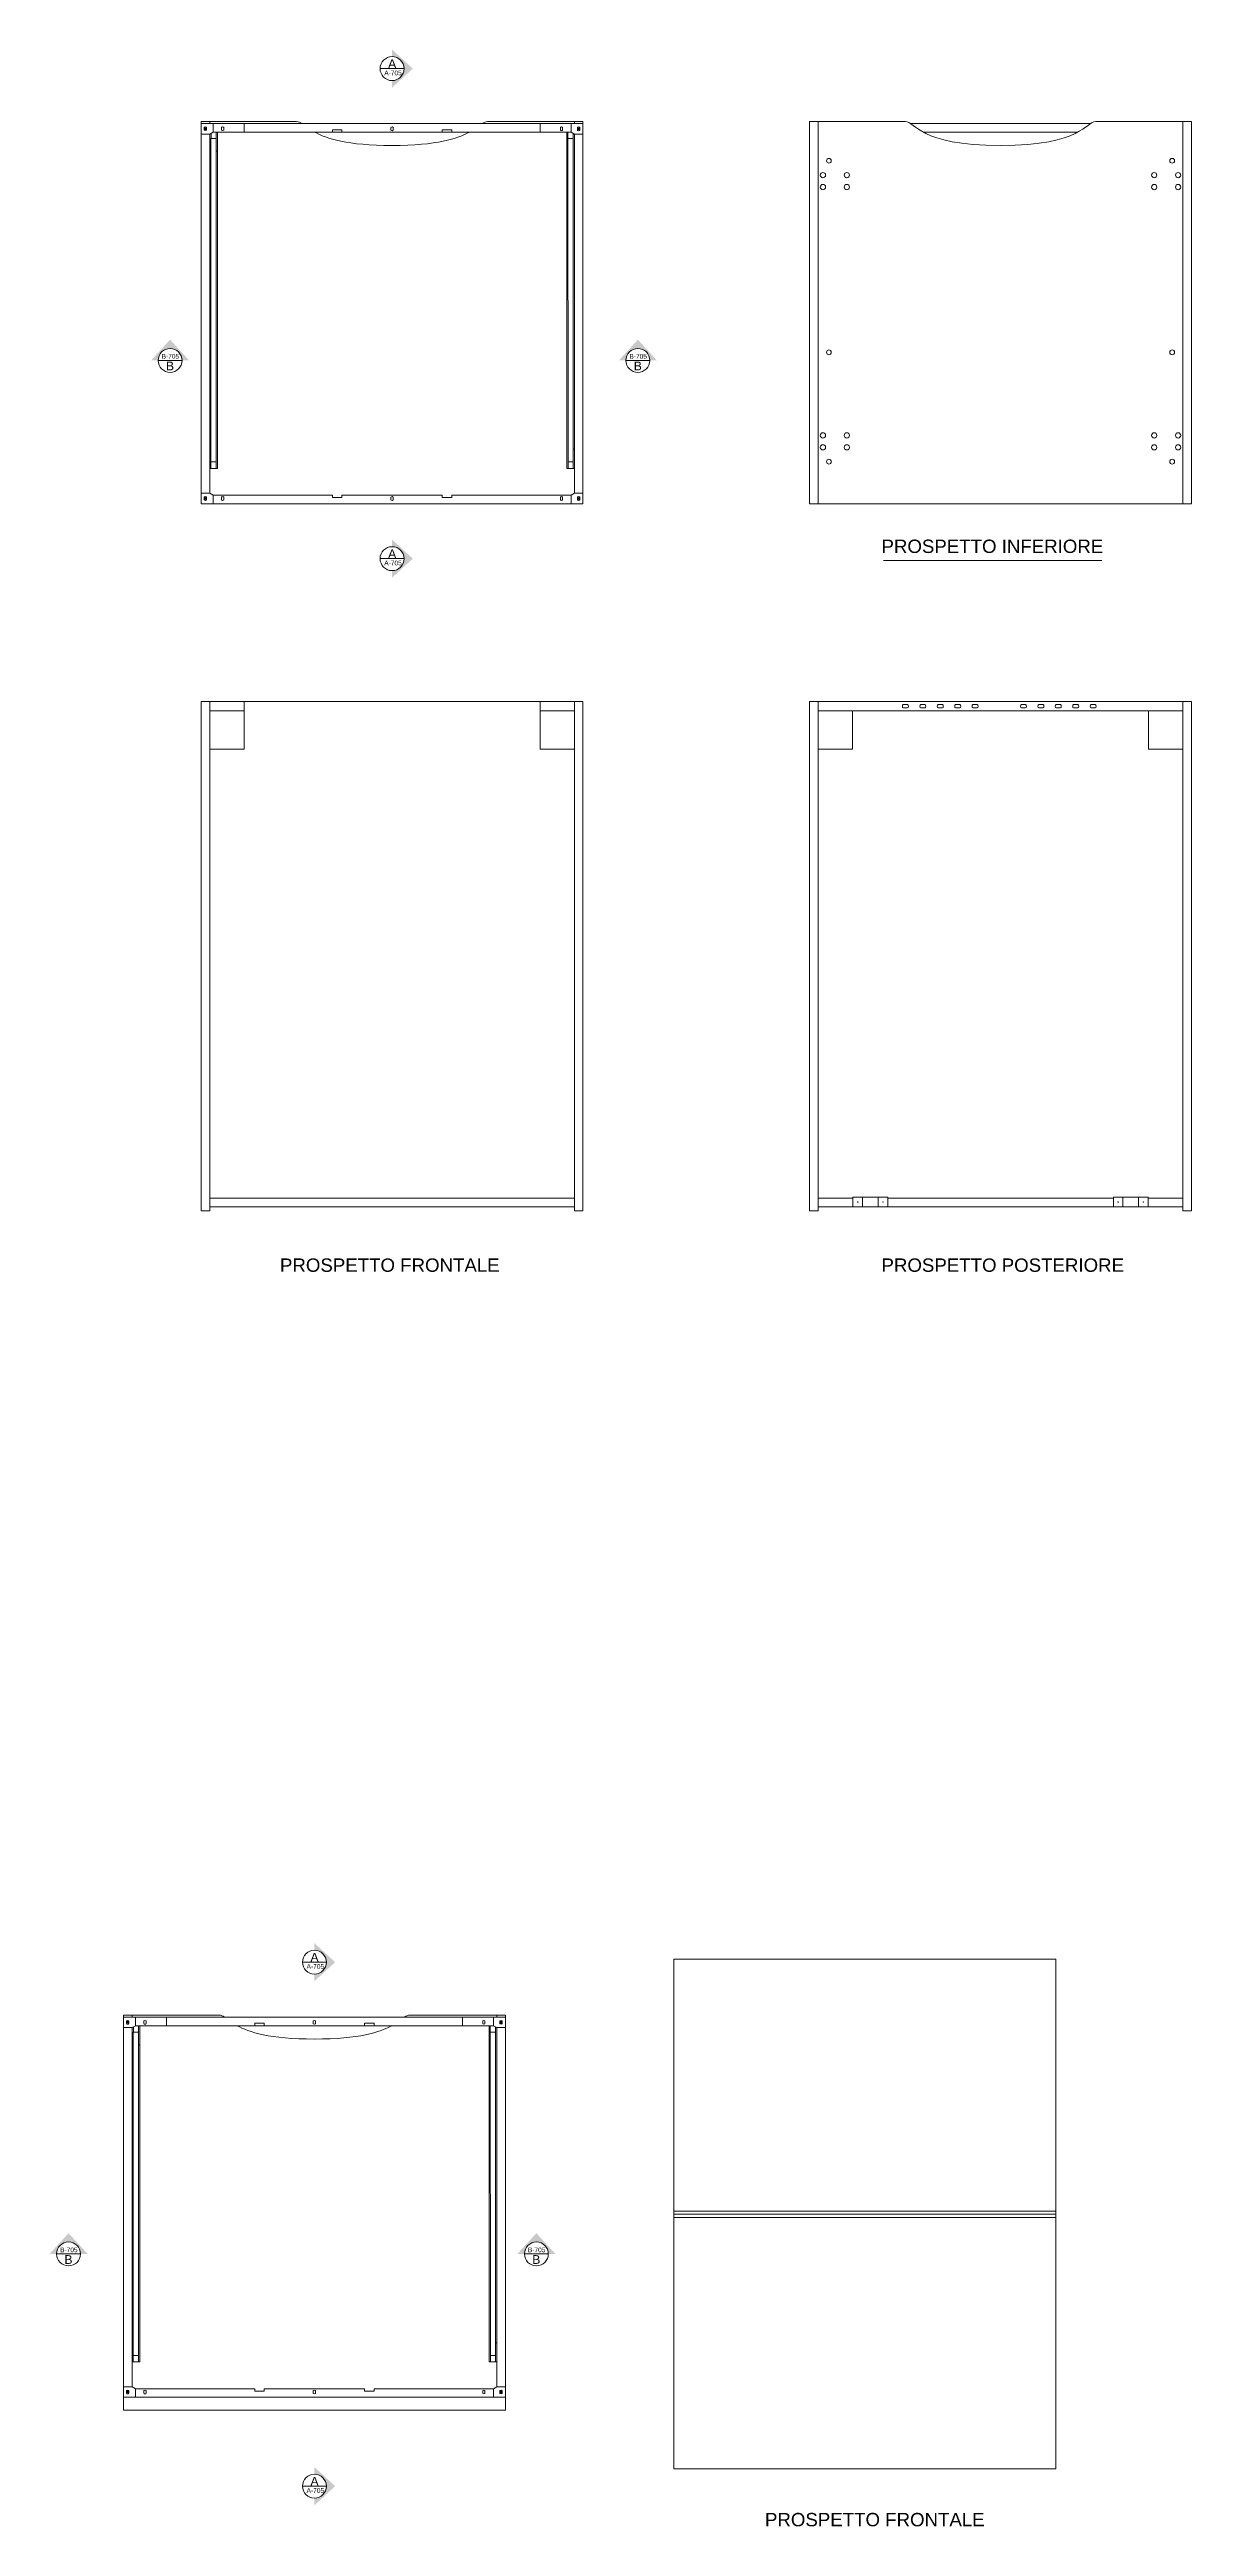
# Model space of a CAD drawing. Header units: millimetres. Extents: x 2339 to 3530, y 1636 to 3456.
# Drawn here: x 2351.7 to 2531.1, y 1636.4 to 2025.4 of the extents above; entities that cross this region are included whole.
import ezdxf
from ezdxf.enums import TextEntityAlignment as Align

# ---------------------------------------------------------------- set-up
doc = ezdxf.new("R2010")
doc.units = ezdxf.units.MM
doc.linetypes.add('CENTERX2', pattern=[4, 2.5, -0.5, 0.5, -0.5])
for name, color, linetype, lineweight in [('A-FURN', 8, 'Continuous', 18), ('G-ANNO-DIM', 3, 'Continuous', 18), ('STRUTTURA', 4, 'Continuous', 18), ('viti', 2, 'Continuous', 18)]:
    doc.layers.add(name, color=color, linetype=linetype, lineweight=lineweight)
doc.styles.add('ARIAL', font='arial.ttf')
doc.styles.add('underline', font='arial.ttf')

msp = doc.modelspace()

# ---------------------------------------------------------------- texts
at = {"layer": 'G-ANNO-DIM', "style": 'underline'}
for s, p in [('PROSPETTO INFERIORE', (2482.4, 1946.31)), ('PROSPETTO FRONTALE', (2387.89, 1833.43)), ('PROSPETTO POSTERIORE', (2482.4, 1833.43)), ('PROSPETTO FRONTALE', (2464.09, 1636.44))]:
    msp.add_text(s, height=2.0979, dxfattribs=at).set_placement(p)
at = {"layer": 'G-ANNO-DIM', "style": 'ARIAL'}
for tag, height, p in [('A', 1.37, (2405.52, 2023.14)), ('A-705', 0.738, (2405.65, 2021.69)), ('A-705', 0.738, (2405.65, 1944.74)), ('A', 1.37, (2405.52, 1946.19)), ('A-705', 0.738, (2393.45, 1724.35)), ('A', 1.37, (2393.32, 1725.79)), ('A-705', 0.738, (2393.45, 1642.06)), ('A', 1.37, (2393.32, 1643.5))]:
    msp.add_attdef(tag, text='', height=height, dxfattribs=at).set_placement(p, align=Align.MIDDLE_CENTER)

# ---------------------------------------------------------------- blocks, each defined once
blk = doc.blocks.new('section plan')
h = blk.add_hatch(color=256)
h.dxf.hatch_style = 1
h.paths.add_polyline_path([(56.9, 0.3), (46.3, 0.3, -1), (10.7, 0.3), (0.1, 0.3), (28.5, -30.6)])
blk.add_line((46.3, 0.3), (10.7, 0.3))
blk.add_circle((28.5, 0.3), 17.8)
at = {"style": 'ARIAL'}
for tag, height, p in [('A', 13, (28.4, 8.6)), ('A-301', 7, (29, -5.7))]:
    blk.add_attdef(tag, text='', height=height, dxfattribs=at).set_placement(p, align=Align.MIDDLE_CENTER)
blk = doc.blocks.new('buchi')
at = {"layer": 'STRUTTURA'}
for p, q in [((2908.12, 1714.86), (2908.12, 1715.76)), ((2908.82, 1715.76), (2908.82, 1714.86))]:
    blk.add_line(p, q, dxfattribs=at)
for points in [[(2908.82, 1715.76), (2908.82, 1716), (2908.12, 1716), (2908.12, 1715.76)], [(2908.12, 1714.86), (2908.12, 1714.63), (2908.82, 1714.63), (2908.82, 1714.86)]]:
    blk.add_open_spline(points, degree=3, dxfattribs=at)

# ---------------------------------------------------------------- hatches: boundary and pattern name
at = {"layer": 'G-ANNO-DIM'}
h = msp.add_hatch(color=256, dxfattribs=at)
h.dxf.hatch_style = 1
h.paths.add_polyline_path([(2405.5, 2025.37), (2405.5, 2024.25, -1), (2405.5, 2020.5), (2405.5, 2019.38), (2408.76, 2022.37)])
h = msp.add_hatch(color=256, dxfattribs=at)
h.dxf.hatch_style = 1
h.paths.add_polyline_path([(2405.5, 1948.42), (2405.5, 1947.3, -1), (2405.5, 1943.55), (2405.5, 1942.43), (2408.76, 1945.42)])
h = msp.add_hatch(color=256, dxfattribs=at)
h.dxf.hatch_style = 1
h.paths.add_polyline_path([(2393.3, 1728.02), (2393.3, 1726.9, -1), (2393.3, 1723.15), (2393.3, 1722.03), (2396.56, 1725.03)])
h = msp.add_hatch(color=256, dxfattribs=at)
h.dxf.hatch_style = 1
h.paths.add_polyline_path([(2393.3, 1645.73), (2393.3, 1644.61, -1), (2393.3, 1640.86), (2393.3, 1639.74), (2396.56, 1642.74)])

# ---------------------------------------------------------------- linework, layer by layer
at = {"layer": 'A-FURN'}
for p, q in [((2375.5, 2014.05), (2375.5, 1954.05)), ((2376.85, 2014.05), (2375.5, 2014.05)), ((2376.85, 2014.05), (2390.5, 2014.05)), ((2376.85, 2013.75), (2376.85, 2014.05)), ((2391.36, 2013.75), (2376.85, 2013.75)), ((2376.85, 1955.7), (2376.85, 2012.1)), ((2393.35, 2012.4), (2377.38, 2012.4)), ((2433.63, 2012.4), (2417.65, 2012.4)), ((2434.15, 2013.75), (2419.65, 2013.75)), ((2420.5, 2014.05), (2434.15, 2014.05)), ((2434.15, 2013.75), (2434.15, 2014.05)), ((2435.5, 2014.05), (2434.15, 2014.05)), ((2434.15, 1955.7), (2434.15, 2012.1)), ((2435.5, 1954.05), (2435.5, 2014.05)), ((2471.1, 1954.05), (2471.1, 2014.05)), ((2472.45, 2014.05), (2486.1, 2014.05)), ((2515.25, 2013.75), (2486.96, 2013.75)), ((2513.25, 2012.4), (2488.95, 2012.4)), ((2516.1, 2014.05), (2529.75, 2014.05)), ((2529.75, 1954.05), (2529.75, 2014.05)), ((2529.75, 1954.05), (2529.75, 2014.05)), ((2472.45, 1954.05), (2472.45, 1999.05)), ((2434.15, 1954.05), (2377, 1954.05)), ((2375.5, 1923), (2375.5, 1843)), ((2376.85, 1843), (2376.85, 1923)), ((2382.25, 1923), (2382.25, 1915.5)), ((2435.5, 1843), (2435.5, 1923)), ((2471.1, 1923), (2471.1, 1843)), ((2472.45, 1843), (2472.45, 1921.5)), ((2477.85, 1921.5), (2477.85, 1915.5)), ((2529.75, 1843), (2529.75, 1921.5)), ((2531.1, 1843), (2531.1, 1923)), ((2382.25, 1915.5), (2376.85, 1915.5)), ((2477.85, 1915.5), (2472.45, 1915.5)), ((2434.15, 1843), (2434.15, 1903)), ((2376.85, 1845), (2434.15, 1845)), ((2376.85, 1845), (2393.24, 1845)), ((2434.15, 1843.65), (2376.85, 1843.65)), ((2472.45, 1845), (2477.92, 1845)), ((2472.45, 1845), (2477.92, 1845)), ((2529.75, 1843.65), (2472.45, 1843.65)), ((2483.38, 1845), (2518.83, 1845)), ((2524.29, 1845), (2529.75, 1845)), ((2375.5, 1843), (2376.85, 1843)), ((2434.15, 1843), (2434.15, 1843.15)), ((2434.15, 1843), (2435.5, 1843)), ((2435.5, 1843), (2434.15, 1843)), ((2471.1, 1843), (2472.45, 1843)), ((2529.75, 1843), (2529.75, 1843.15)), ((2529.75, 1843), (2531.1, 1843)), ((2531.1, 1843), (2529.75, 1843)), ((2449.79, 1725.47), (2449.79, 1705.47)), ((2509.79, 1705.47), (2509.79, 1725.47)), ((2363.3, 1716.7), (2363.3, 1656.7)), ((2364.65, 1716.7), (2363.3, 1716.7)), ((2364.65, 1716.7), (2378.3, 1716.7)), ((2364.65, 1716.4), (2364.65, 1716.7)), ((2379.16, 1716.4), (2364.65, 1716.4)), ((2421.95, 1716.4), (2407.44, 1716.4)), ((2408.3, 1716.7), (2421.95, 1716.7)), ((2421.95, 1716.4), (2421.95, 1716.7)), ((2423.3, 1716.7), (2421.95, 1716.7)), ((2423.3, 1656.7), (2423.3, 1716.7)), ((2364.65, 1658.35), (2364.65, 1714.75)), ((2381.15, 1715.05), (2365.17, 1715.05)), ((2421.42, 1715.05), (2405.45, 1715.05)), ((2421.95, 1658.35), (2421.95, 1714.75)), ((2449.79, 1705.47), (2449.79, 1685.47)), ((2509.79, 1685.47), (2509.79, 1705.47)), ((2509.79, 1685.94), (2449.79, 1685.94)), ((2449.79, 1685.94), (2449.79, 1684.94)), ((2449.79, 1685.47), (2449.79, 1665.47)), ((2449.79, 1685.47), (2509.79, 1685.47)), ((2449.79, 1684.94), (2509.79, 1684.94)), ((2509.79, 1665.47), (2509.79, 1685.47)), ((2449.79, 1665.47), (2449.79, 1645.47)), ((2509.79, 1645.47), (2509.79, 1665.47)), ((2421.95, 1656.7), (2364.8, 1656.7)), ((2383.3, 1654.7), (2381.3, 1654.7)), ((2405.3, 1654.7), (2403.3, 1654.7)), ((2449.79, 1645.47), (2509.79, 1645.47))]:
    msp.add_line(p, q, dxfattribs=at)
for points in [[(2376.85, 2013.75), (2376.85, 2014.05)], [(2376.85, 1955.7), (2376.85, 2012.1)], [(2434.15, 2013.75), (2434.15, 2014.05)], [(2434.15, 1955.7), (2434.15, 2012.1)], [(2471.1, 1954.05), (2472.45, 1954.05), (2472.45, 2014.05), (2471.1, 2014.05)], [(2529.75, 1954.05), (2531.1, 1954.05), (2531.1, 2014.05), (2529.75, 2014.05)], [(2529.75, 2012.4), (2529.75, 2013.75)], [(2472.45, 1997.4), (2472.45, 1998.75)], [(2375.5, 1954.05), (2376.85, 1954.05)], [(2434.15, 1954.05), (2376.85, 1954.05)], [(2435.5, 1954.05), (2434.15, 1954.05)], [(2529.75, 1954.05), (2472.45, 1954.05)], [(2382.25, 1923), (2428.75, 1923)], [(2428.75, 1923), (2428.75, 1915.5), (2434.15, 1915.5)], [(2434.15, 1923), (2434.15, 1901.5)], [(2524.35, 1921.5), (2524.35, 1915.5), (2529.75, 1915.5)], [(2529.75, 1921.5), (2529.75, 1901.5)], [(2376.85, 1844.5), (2376.85, 1895.5)], [(2434.15, 1844.5), (2434.15, 1895.5)], [(2472.45, 1844.5), (2472.45, 1895.5)], [(2529.75, 1844.5), (2529.75, 1895.5)], [(2449.79, 1725.47), (2449.79, 1725.47), (2449.79, 1725.47), (2509.79, 1725.47), (2449.79, 1725.47), (2449.79, 1725.47), (2449.79, 1725.47)], [(2364.65, 1716.4), (2364.65, 1716.7)], [(2421.95, 1716.4), (2421.95, 1716.7)], [(2364.65, 1658.35), (2364.65, 1714.75)], [(2421.95, 1658.35), (2421.95, 1714.75)], [(2363.3, 1656.7), (2364.65, 1656.7)], [(2421.95, 1656.7), (2364.65, 1656.7)], [(2423.3, 1656.7), (2421.95, 1656.7)]]:
    msp.add_lwpolyline(points, dxfattribs=at)
msp.add_lwpolyline([(2363.3, 1654.7), (2363.3, 1656.7), (2423.3, 1656.7), (2423.3, 1654.7)], close=True, dxfattribs=at)
for centre, radius in [((2474.14, 2007.9), 0.375), ((2528.07, 2007.9), 0.375), ((2473.2, 2005.65), 0.414), ((2473.2, 2003.77), 0.414), ((2476.95, 2005.65), 0.414), ((2476.95, 2003.77), 0.414), ((2525.25, 2005.65), 0.414), ((2525.25, 2003.77), 0.414), ((2529, 2005.65), 0.414), ((2529, 2003.77), 0.414), ((2474.14, 1977.82), 0.375), ((2528.07, 1977.82), 0.375), ((2473.2, 1964.77), 0.414), ((2476.95, 1964.77), 0.414), ((2525.25, 1964.77), 0.414), ((2529, 1964.77), 0.414), ((2473.2, 1962.9), 0.414), ((2474.14, 1960.65), 0.375), ((2476.95, 1962.9), 0.414), ((2525.25, 1962.9), 0.414), ((2528.07, 1960.65), 0.375), ((2529, 1962.9), 0.414)]:
    msp.add_circle(centre, radius, dxfattribs=at)
for points in [[(2390.5, 2014.05), (2390.81, 2014.05), (2391.07, 2013.94), (2391.36, 2013.75)], [(2393.35, 2012.4), (2395.17, 2011.39), (2398.47, 2010.3), (2405.5, 2010.3)], [(2405.5, 2010.3), (2412.53, 2010.3), (2415.83, 2011.39), (2417.65, 2012.4)], [(2486.1, 2014.05), (2487.87, 2014.05), (2488.09, 2010.3), (2501.1, 2010.3)], [(2378.3, 1716.7), (2378.61, 1716.7), (2378.87, 1716.59), (2379.16, 1716.4)], [(2381.15, 1715.05), (2382.97, 1714.05), (2386.27, 1712.95), (2393.3, 1712.95)], [(2393.3, 1712.95), (2400.33, 1712.95), (2403.63, 1714.05), (2405.45, 1715.05)]]:
    msp.add_open_spline(points, degree=3, dxfattribs=at)
for points, knots in [([(2419.65, 2013.75), (2419.93, 2013.94), (2420.19, 2014.05), (2420.5, 2014.05), (2420.5, 2014.05), (2420.5, 2014.05), (2420.5, 2014.05), (2420.5, 2014.05), (2420.5, 2014.05), (2420.5, 2014.05)], [5.843098, 5.843098, 5.843098, 5.843098, 7.071068, 7.071068, 7.071068, 7.071074, 7.071074, 7.071074, 7.071154, 7.071154, 7.071154, 7.071154]), ([(2501.1, 2010.3), (2514.12, 2010.3), (2514.34, 2014.05), (2516.1, 2014.05), (2516.1, 2014.05), (2516.1, 2014.05), (2516.1, 2014.05), (2516.1, 2014.05), (2516.1, 2014.05), (2516.1, 2014.05)], [0, 0, 0, 0, 7.071068, 7.071068, 7.071068, 7.071074, 7.071074, 7.071074, 7.071154, 7.071154, 7.071154, 7.071154]), ([(2407.44, 1716.4), (2407.73, 1716.59), (2407.99, 1716.7), (2408.3, 1716.7), (2408.3, 1716.7), (2408.3, 1716.7), (2408.3, 1716.7), (2408.3, 1716.7), (2408.3, 1716.7), (2408.3, 1716.7)], [5.843098, 5.843098, 5.843098, 5.843098, 7.071068, 7.071068, 7.071068, 7.071074, 7.071074, 7.071074, 7.071154, 7.071154, 7.071154, 7.071154])]:
    msp.add_open_spline(points, degree=3, knots=knots, dxfattribs=at)
at = {"layer": 'G-ANNO-DIM'}
for p, q in [((2403.63, 2022.37), (2407.38, 2022.37)), ((2403.63, 1945.42), (2407.38, 1945.42)), ((2482.7, 1945.13), (2517.02, 1945.13)), ((2391.42, 1725.03), (2395.17, 1725.03)), ((2391.42, 1642.74), (2395.17, 1642.74))]:
    msp.add_line(p, q, dxfattribs=at)
for centre in [(2405.5, 2022.37), (2405.5, 1945.42), (2393.3, 1725.03), (2393.3, 1642.74)]:
    msp.add_circle(centre, 1.88, dxfattribs=at)
at = {"layer": 'STRUTTURA'}
for p, q in [((2375.5, 2013.75), (2375.5, 2012.1)), ((2375.5, 2013.75), (2405.5, 2013.75)), ((2375.5, 2012.1), (2376.85, 2012.1)), ((2376, 2012.71), (2376, 2013.13)), ((2376.35, 2012.71), (2376.35, 2013.13)), ((2376.85, 2013.75), (2434.15, 2013.75)), ((2377.38, 2012.4), (2376.85, 2012.1)), ((2377.05, 1960.6), (2377.05, 2011.4)), ((2377.05, 2011.4), (2377.85, 2011.4)), ((2377.06, 2011.4), (2377.06, 2012.22)), ((2378.05, 2012.4), (2377.38, 2012.4)), ((2377.85, 1959.6), (2377.86, 2012.4)), ((2378.05, 2012.4), (2378.05, 1959.6)), ((2378.7, 2012.71), (2378.7, 2013.13)), ((2379.05, 2012.71), (2379.05, 2013.13)), ((2382.25, 2012.4), (2382.25, 2013.75)), ((2397.63, 2012.4), (2397.63, 2012.77)), ((2397.63, 2012.4), (2405.5, 2012.4)), ((2405.33, 2012.71), (2405.33, 2013.13)), ((2435.5, 2013.75), (2405.5, 2013.75)), ((2413.38, 2012.4), (2405.5, 2012.4)), ((2405.67, 2012.71), (2405.67, 2013.13)), ((2413.38, 2012.4), (2413.38, 2012.77)), ((2428.75, 2012.4), (2428.75, 2013.75)), ((2431.95, 2012.71), (2431.95, 2013.13)), ((2432.3, 2012.71), (2432.3, 2013.13)), ((2432.95, 2012.4), (2433.63, 2012.4)), ((2432.95, 2012.4), (2432.95, 1959.6)), ((2433.15, 1959.6), (2433.14, 2012.4)), ((2433.95, 2011.4), (2433.15, 2011.4)), ((2433.63, 2012.4), (2434.15, 2012.1)), ((2433.94, 2011.4), (2433.94, 2012.22)), ((2433.95, 1960.6), (2433.95, 2011.4)), ((2435.5, 2012.1), (2434.15, 2012.1)), ((2434.65, 2012.71), (2434.65, 2013.13)), ((2435, 2012.71), (2435, 2013.13)), ((2435.5, 2013.75), (2435.5, 2012.1)), ((2377.86, 2009.4), (2378.05, 2009.4)), ((2433.14, 2009.4), (2432.95, 2009.4)), ((2377.05, 1962.6), (2376.85, 1962.6)), ((2377.05, 1959.6), (2377.05, 1960.6)), ((2377.85, 1960.6), (2377.05, 1960.6)), ((2433.15, 1960.6), (2433.95, 1960.6)), ((2433.95, 1962.6), (2434.15, 1962.6)), ((2433.95, 1959.6), (2433.95, 1960.6)), ((2377.05, 1959.6), (2376.85, 1959.6)), ((2377.05, 1959.6), (2378.05, 1959.6)), ((2433.95, 1959.6), (2432.95, 1959.6)), ((2433.95, 1959.6), (2434.15, 1959.6)), ((2375.5, 1954.05), (2375.5, 1955.7)), ((2375.5, 1955.7), (2376.85, 1955.7)), ((2375.5, 1954.05), (2405.5, 1954.05)), ((2376, 1954.66), (2376, 1955.08)), ((2376.35, 1954.66), (2376.35, 1955.08)), ((2377.38, 1955.4), (2376.85, 1955.7)), ((2378.7, 1954.66), (2378.7, 1955.08)), ((2379.05, 1954.66), (2379.05, 1955.08)), ((2397.63, 1955.4), (2397.63, 1955.02)), ((2397.63, 1955.4), (2405.5, 1955.4)), ((2405.33, 1954.66), (2405.33, 1955.08)), ((2413.38, 1955.4), (2405.5, 1955.4)), ((2435.5, 1954.05), (2405.5, 1954.05)), ((2405.67, 1954.66), (2405.67, 1955.08)), ((2413.38, 1955.4), (2413.38, 1955.02)), ((2431.95, 1954.66), (2431.95, 1955.08)), ((2432.3, 1954.66), (2432.3, 1955.08)), ((2433.63, 1955.4), (2434.15, 1955.7)), ((2435.5, 1955.7), (2434.15, 1955.7)), ((2434.65, 1954.66), (2434.65, 1955.08)), ((2435, 1954.66), (2435, 1955.08)), ((2435.5, 1954.05), (2435.5, 1955.7)), ((2382.25, 1923), (2375.5, 1923)), ((2435.5, 1923), (2428.75, 1923)), ((2531.1, 1923), (2471.1, 1923)), ((2477.92, 1845.15), (2483.38, 1845.15)), ((2477.92, 1843.65), (2477.92, 1845.15)), ((2483.38, 1843.65), (2477.92, 1843.65)), ((2479.42, 1845.15), (2479.42, 1843.65)), ((2481.88, 1845.15), (2481.88, 1843.65)), ((2483.38, 1845.15), (2483.38, 1843.65)), ((2518.83, 1845.15), (2524.29, 1845.15)), ((2518.83, 1843.65), (2518.83, 1845.15)), ((2524.29, 1843.65), (2518.83, 1843.65)), ((2520.33, 1845.15), (2520.33, 1843.65)), ((2522.79, 1845.15), (2522.79, 1843.65)), ((2524.29, 1845.15), (2524.29, 1843.65)), ((2363.3, 1716.4), (2363.3, 1714.75)), ((2363.3, 1716.4), (2393.3, 1716.4)), ((2363.8, 1715.37), (2363.8, 1715.79)), ((2364.15, 1715.37), (2364.15, 1715.79)), ((2364.65, 1716.4), (2421.95, 1716.4)), ((2366.5, 1715.37), (2366.5, 1715.79)), ((2366.85, 1715.37), (2366.85, 1715.79)), ((2370.05, 1715.05), (2370.05, 1716.4)), ((2385.42, 1715.05), (2385.42, 1715.43)), ((2393.13, 1715.36), (2393.13, 1715.79)), ((2423.3, 1716.4), (2393.3, 1716.4)), ((2393.47, 1715.36), (2393.47, 1715.79)), ((2401.17, 1715.05), (2401.17, 1715.43)), ((2416.55, 1715.05), (2416.55, 1716.4)), ((2419.75, 1715.36), (2419.75, 1715.79)), ((2420.1, 1715.36), (2420.1, 1715.79)), ((2422.45, 1715.36), (2422.45, 1715.79)), ((2422.8, 1715.36), (2422.8, 1715.79)), ((2423.3, 1716.4), (2423.3, 1714.75)), ((2363.3, 1714.75), (2364.65, 1714.75)), ((2365.17, 1715.05), (2364.65, 1714.75)), ((2364.85, 1663.25), (2364.85, 1714.05)), ((2364.85, 1714.05), (2365.65, 1714.05)), ((2364.86, 1714.05), (2364.86, 1714.87)), ((2365.85, 1715.05), (2365.17, 1715.05)), ((2365.65, 1662.25), (2365.66, 1715.05)), ((2365.66, 1712.05), (2365.85, 1712.05)), ((2365.85, 1715.05), (2365.85, 1662.25)), ((2385.42, 1715.05), (2393.3, 1715.05)), ((2401.17, 1715.05), (2393.3, 1715.05)), ((2420.75, 1715.05), (2421.42, 1715.05)), ((2420.75, 1715.05), (2420.75, 1662.25)), ((2420.94, 1712.05), (2420.75, 1712.05)), ((2420.95, 1662.25), (2420.94, 1715.05)), ((2421.75, 1714.05), (2420.95, 1714.05)), ((2421.42, 1715.05), (2421.95, 1714.75)), ((2421.74, 1714.05), (2421.74, 1714.87)), ((2421.75, 1663.25), (2421.75, 1714.05)), ((2423.3, 1714.75), (2421.95, 1714.75)), ((2364.85, 1665.25), (2364.65, 1665.25)), ((2421.75, 1665.25), (2421.95, 1665.25)), ((2364.85, 1662.25), (2364.65, 1662.25)), ((2364.85, 1662.25), (2364.85, 1663.25)), ((2365.65, 1663.25), (2364.85, 1663.25)), ((2364.85, 1662.25), (2365.85, 1662.25)), ((2421.75, 1662.25), (2420.75, 1662.25)), ((2420.95, 1663.25), (2421.75, 1663.25)), ((2421.75, 1662.25), (2421.75, 1663.25)), ((2421.75, 1662.25), (2421.95, 1662.25)), ((2363.3, 1656.7), (2363.3, 1658.35)), ((2363.3, 1658.35), (2364.65, 1658.35)), ((2363.8, 1657.32), (2363.8, 1657.74)), ((2364.15, 1657.32), (2364.15, 1657.74)), ((2365.17, 1658.05), (2364.65, 1658.35)), ((2366.5, 1657.32), (2366.5, 1657.74)), ((2366.85, 1657.32), (2366.85, 1657.74)), ((2385.42, 1658.05), (2385.42, 1657.68)), ((2385.42, 1658.05), (2393.3, 1658.05)), ((2393.13, 1657.31), (2393.13, 1657.74)), ((2401.17, 1658.05), (2393.3, 1658.05)), ((2393.47, 1657.31), (2393.47, 1657.74)), ((2401.17, 1658.05), (2401.17, 1657.68)), ((2419.75, 1657.31), (2419.75, 1657.74)), ((2420.1, 1657.31), (2420.1, 1657.74)), ((2421.42, 1658.05), (2421.95, 1658.35)), ((2423.3, 1658.35), (2421.95, 1658.35)), ((2422.45, 1657.31), (2422.45, 1657.74)), ((2422.8, 1657.31), (2422.8, 1657.74)), ((2423.3, 1656.7), (2423.3, 1658.35)), ((2363.3, 1656.7), (2393.3, 1656.7)), ((2423.3, 1656.7), (2393.3, 1656.7))]:
    msp.add_line(p, q, dxfattribs=at)
for points in [[(2377.38, 2013.75), (2377.38, 2012.4), (2396.13, 2012.4)], [(2377.38, 2012.4), (2417.65, 2012.4)], [(2397.63, 2012.77), (2396.13, 2012.77), (2396.13, 2012.4)], [(2413.38, 2012.77), (2414.88, 2012.77), (2414.88, 2012.4)], [(2433.63, 2012.4), (2414.88, 2012.4)], [(2433.63, 2012.4), (2433.63, 2013.75)], [(2377.38, 1954.05), (2377.38, 1955.4), (2396.13, 1955.4)], [(2397.63, 1955.02), (2396.13, 1955.02), (2396.13, 1955.4)], [(2413.38, 1955.02), (2414.88, 1955.02), (2414.88, 1955.4)], [(2433.63, 1954.05), (2433.63, 1955.4), (2414.88, 1955.4)], [(2376.85, 1923), (2376.85, 1921.5), (2382.25, 1921.5)], [(2428.75, 1921.5), (2434.15, 1921.5)], [(2434.15, 1921.5), (2434.15, 1923)], [(2472.45, 1923), (2472.45, 1921.5), (2529.75, 1921.5)], [(2529.75, 1921.5), (2529.75, 1923)], [(2365.17, 1716.4), (2365.17, 1715.05), (2383.92, 1715.05)], [(2385.42, 1715.43), (2383.92, 1715.43), (2383.92, 1715.05)], [(2401.17, 1715.43), (2402.67, 1715.43), (2402.67, 1715.05)], [(2421.42, 1715.05), (2421.42, 1716.4)], [(2365.17, 1715.05), (2405.45, 1715.05)], [(2421.42, 1715.05), (2402.67, 1715.05)], [(2365.17, 1656.7), (2365.17, 1658.05), (2383.92, 1658.05)], [(2385.42, 1657.68), (2383.92, 1657.68), (2383.92, 1658.05)], [(2401.17, 1657.68), (2402.67, 1657.68), (2402.67, 1658.05)], [(2421.42, 1656.7), (2421.42, 1658.05), (2402.67, 1658.05)]]:
    msp.add_lwpolyline(points, dxfattribs=at)
for centre in [(2478.67, 1844.4), (2482.63, 1844.4), (2519.58, 1844.4), (2523.54, 1844.4)]:
    msp.add_circle(centre, 0.0375, dxfattribs=at)
for points in [[(2376, 2013.13), (2376, 2013.25), (2376.35, 2013.25), (2376.35, 2013.13)], [(2376.35, 2012.71), (2376.35, 2012.6), (2376, 2012.6), (2376, 2012.71)], [(2378.7, 2013.13), (2378.7, 2013.25), (2379.05, 2013.25), (2379.05, 2013.13)], [(2379.05, 2012.71), (2379.05, 2012.6), (2378.7, 2012.6), (2378.7, 2012.71)], [(2405.33, 2013.13), (2405.33, 2013.25), (2405.67, 2013.25), (2405.67, 2013.13)], [(2405.67, 2012.71), (2405.67, 2012.59), (2405.33, 2012.59), (2405.33, 2012.71)], [(2431.95, 2013.13), (2431.95, 2013.25), (2432.3, 2013.25), (2432.3, 2013.13)], [(2432.3, 2012.71), (2432.3, 2012.59), (2431.95, 2012.59), (2431.95, 2012.71)], [(2434.65, 2013.13), (2434.65, 2013.25), (2435, 2013.25), (2435, 2013.13)], [(2435, 2012.71), (2435, 2012.59), (2434.65, 2012.59), (2434.65, 2012.71)], [(2376, 1955.08), (2376, 1955.2), (2376.35, 1955.2), (2376.35, 1955.08)], [(2376.35, 1954.66), (2376.35, 1954.55), (2376, 1954.55), (2376, 1954.66)], [(2378.7, 1955.08), (2378.7, 1955.2), (2379.05, 1955.2), (2379.05, 1955.08)], [(2379.05, 1954.66), (2379.05, 1954.55), (2378.7, 1954.55), (2378.7, 1954.66)], [(2405.33, 1955.08), (2405.33, 1955.2), (2405.67, 1955.2), (2405.67, 1955.08)], [(2405.67, 1954.66), (2405.67, 1954.54), (2405.33, 1954.54), (2405.33, 1954.66)], [(2431.95, 1955.08), (2431.95, 1955.2), (2432.3, 1955.2), (2432.3, 1955.08)], [(2432.3, 1954.66), (2432.3, 1954.54), (2431.95, 1954.54), (2431.95, 1954.66)], [(2434.65, 1955.08), (2434.65, 1955.2), (2435, 1955.2), (2435, 1955.08)], [(2435, 1954.66), (2435, 1954.54), (2434.65, 1954.54), (2434.65, 1954.66)], [(2363.8, 1715.79), (2363.8, 1715.9), (2364.15, 1715.9), (2364.15, 1715.79)], [(2364.15, 1715.37), (2364.15, 1715.25), (2363.8, 1715.25), (2363.8, 1715.37)], [(2366.5, 1715.79), (2366.5, 1715.9), (2366.85, 1715.9), (2366.85, 1715.79)], [(2366.85, 1715.37), (2366.85, 1715.25), (2366.5, 1715.25), (2366.5, 1715.37)], [(2393.13, 1715.79), (2393.13, 1715.9), (2393.47, 1715.9), (2393.47, 1715.79)], [(2393.47, 1715.36), (2393.47, 1715.25), (2393.13, 1715.25), (2393.13, 1715.36)], [(2419.75, 1715.79), (2419.75, 1715.9), (2420.1, 1715.9), (2420.1, 1715.79)], [(2420.1, 1715.36), (2420.1, 1715.25), (2419.75, 1715.25), (2419.75, 1715.36)], [(2422.45, 1715.79), (2422.45, 1715.9), (2422.8, 1715.9), (2422.8, 1715.79)], [(2422.8, 1715.36), (2422.8, 1715.25), (2422.45, 1715.25), (2422.45, 1715.36)], [(2363.8, 1657.74), (2363.8, 1657.85), (2364.15, 1657.85), (2364.15, 1657.74)], [(2364.15, 1657.32), (2364.15, 1657.2), (2363.8, 1657.2), (2363.8, 1657.32)], [(2366.5, 1657.74), (2366.5, 1657.85), (2366.85, 1657.85), (2366.85, 1657.74)], [(2366.85, 1657.32), (2366.85, 1657.2), (2366.5, 1657.2), (2366.5, 1657.32)], [(2393.13, 1657.74), (2393.13, 1657.85), (2393.47, 1657.85), (2393.47, 1657.74)], [(2393.47, 1657.31), (2393.47, 1657.2), (2393.13, 1657.2), (2393.13, 1657.31)], [(2419.75, 1657.74), (2419.75, 1657.85), (2420.1, 1657.85), (2420.1, 1657.74)], [(2420.1, 1657.31), (2420.1, 1657.2), (2419.75, 1657.2), (2419.75, 1657.31)], [(2422.45, 1657.74), (2422.45, 1657.85), (2422.8, 1657.85), (2422.8, 1657.74)], [(2422.8, 1657.31), (2422.8, 1657.2), (2422.45, 1657.2), (2422.45, 1657.31)]]:
    msp.add_open_spline(points, degree=3, dxfattribs=at)
at = {"layer": 'viti'}
for p, q in [((2376.35, 2013.13), (2376, 2012.71)), ((2376.35, 2012.71), (2376, 2013.13)), ((2435, 2013.13), (2434.65, 2012.71)), ((2435, 2012.71), (2434.65, 2013.13)), ((2376.35, 1955.08), (2376, 1954.66)), ((2376.35, 1954.66), (2376, 1955.08)), ((2435, 1955.08), (2434.65, 1954.66)), ((2435, 1954.66), (2434.65, 1955.08)), ((2364.15, 1715.79), (2363.8, 1715.37)), ((2364.15, 1715.37), (2363.8, 1715.79)), ((2422.8, 1715.79), (2422.45, 1715.36)), ((2422.8, 1715.36), (2422.45, 1715.79)), ((2364.15, 1657.74), (2363.8, 1657.32)), ((2364.15, 1657.32), (2363.8, 1657.74)), ((2422.8, 1657.74), (2422.45, 1657.31)), ((2422.8, 1657.31), (2422.45, 1657.74))]:
    msp.add_line(p, q, dxfattribs=at)

# ---------------------------------------------------------------- block references
at = {"layer": 'G-ANNO-DIM', "linetype": 'CENTERX2', "ltscale": 5}
ref = msp.add_blockref('section plan', (2367.62, 1976.58), dxfattribs=dict(at, xscale=-0.1054453191810376, yscale=0.1054453191810376, zscale=0.1054453191810376, rotation=180))
ref.add_attrib('A-301', 'B-705', dxfattribs={"layer": '0', "ltscale": 5, "height": 0.738, "style": 'ARIAL'}).set_placement((2370.67, 1977.19), align=Align.MIDDLE_CENTER)
ref.add_attrib('A', 'B', dxfattribs={"layer": '0', "ltscale": 5, "height": 1.37, "style": 'ARIAL'}).set_placement((2370.61, 1975.68), align=Align.MIDDLE_CENTER)
ref = msp.add_blockref('section plan', (2441.12, 1976.58), dxfattribs=dict(at, xscale=-0.1054453191810376, yscale=0.1054453191810376, zscale=0.1054453191810376, rotation=180))
ref.add_attrib('A-301', 'B-705', dxfattribs={"layer": '0', "ltscale": 5, "height": 0.738, "style": 'ARIAL'}).set_placement((2444.17, 1977.19), align=Align.MIDDLE_CENTER)
ref.add_attrib('A', 'B', dxfattribs={"layer": '0', "ltscale": 5, "height": 1.37, "style": 'ARIAL'}).set_placement((2444.11, 1975.68), align=Align.MIDDLE_CENTER)
ref = msp.add_blockref('section plan', (2351.67, 1679.24), dxfattribs=dict(at, xscale=-0.1054453191810376, yscale=0.1054453191810376, zscale=0.1054453191810376, rotation=180))
ref.add_attrib('A-301', 'B-705', dxfattribs={"layer": '0', "ltscale": 5, "height": 0.738, "style": 'ARIAL'}).set_placement((2354.72, 1679.84), align=Align.MIDDLE_CENTER)
ref.add_attrib('A', 'B', dxfattribs={"layer": '0', "ltscale": 5, "height": 1.37, "style": 'ARIAL'}).set_placement((2354.66, 1678.33), align=Align.MIDDLE_CENTER)
ref = msp.add_blockref('section plan', (2425.17, 1679.24), dxfattribs=dict(at, xscale=-0.1054453191810376, yscale=0.1054453191810376, zscale=0.1054453191810376, rotation=180))
ref.add_attrib('A-301', 'B-705', dxfattribs={"layer": '0', "ltscale": 5, "height": 0.738, "style": 'ARIAL'}).set_placement((2428.22, 1679.84), align=Align.MIDDLE_CENTER)
ref.add_attrib('A', 'B', dxfattribs={"layer": '0', "ltscale": 5, "height": 1.37, "style": 'ARIAL'}).set_placement((2428.16, 1678.33), align=Align.MIDDLE_CENTER)
at = {"layer": 'STRUTTURA', "xscale": 0.75, "yscale": 0.75, "zscale": 0.75, "rotation": 90}
for p in [(3772.64, -259.11), (3775.38, -259.11), (3778.12, -259.11), (3780.86, -259.11), (3783.59, -259.11), (3791.19, -259.11), (3793.93, -259.11), (3796.66, -259.11), (3799.4, -259.11), (3802.14, -259.11)]:
    msp.add_blockref('buchi', p, dxfattribs=at)

msp.set_redraw_order([(e.dxf.handle, doc.entitydb.next_handle()) for e in msp.query("TEXT MTEXT ATTDEF DIMENSION ARC_DIMENSION")])  # texts and dimensions are drawn at this point

doc.saveas('drawing.dxf')
